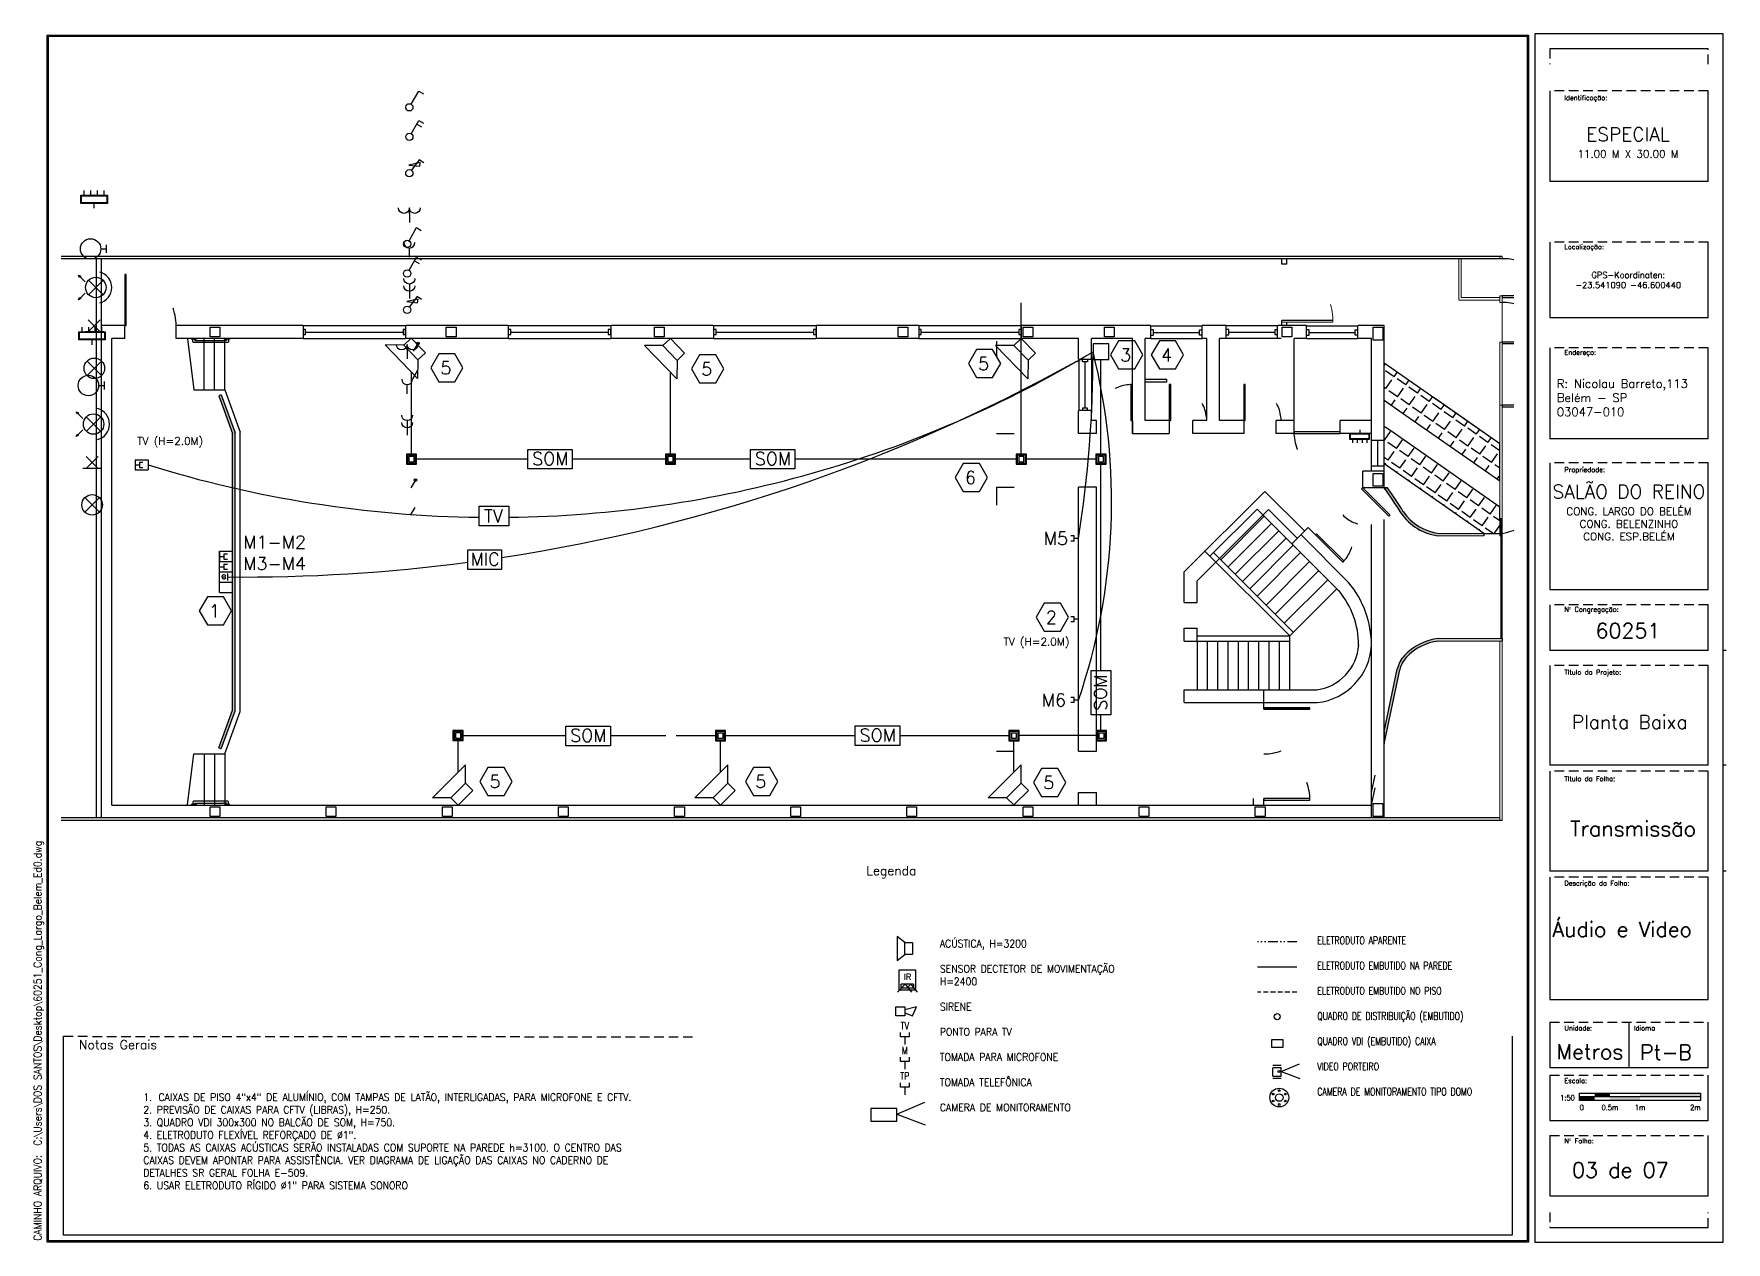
# Paper-space layout 'ELE-AUDIOVIDEO_F03' of a CAD drawing. Header units: millimetres. Extents: x -4 to 555, y 0 to 399.
# The model-space entities are those that its viewports show. They can reach past a viewport. Long polylines and large blocks are cut down to what shows.
import ezdxf
from ezdxf.enums import TextEntityAlignment as Align

# ---------------------------------------------------------------- set-up
doc = ezdxf.new("R2010")
doc.units = ezdxf.units.MM
doc.set_wipeout_variables(frame=1)
for name, pattern in [('DUCT', [1, 0, -1]), ('EXPOSED', [11.90625, 6.35, -1.5875, 0.79375, -0.79375, 0.79375, -1.5875]), ('EXPOSED0', [6.35, 3.175, -0.79375, 0.396875, -0.79375, 0.396875, -0.79375]), ('HIDDEN2', [4.7625, 3.175, -1.5875]), ('INVISIBLE', [1.27, 0, -1.27]), ('LDASHED', [4.7625, 3.175, -1.5875]), ('RDASHED', [2.38125, 1.5875, -0.79375]), ('SDOT', [1.5875, 0, -1.5875])]:
    doc.linetypes.add(name, pattern=pattern)
for name, color, linetype in [('Avd', 223, 'Continuous'), ('Block', 1, 'Continuous'), ('Com', 153, 'Continuous'), ('Door', 130, 'Continuous'), ('Glass', 130, 'Continuous'), ('Lining', 252, 'Continuous'), ('Lite', 83, 'Continuous'), ('Lite-Cqd', 114, 'Continuous'), ('Lite-Swc', 83, 'Continuous'), ('Number', 18, 'Continuous'), ('Panel', 53, 'Continuous'), ('Power', 43, 'Continuous'), ('Site', 63, 'Continuous'), ('Sound', 110, 'Continuous'), ('Stairs', 193, 'Continuous'), ('Symb', 223, 'Continuous'), ('Symb-De', 6, 'Continuous'), ('Symb-Hi', 1, 'Continuous'), ('Symb-Num', 43, 'Continuous'), ('Symb10', 140, 'Continuous'), ('Symb2', 140, 'Continuous'), ('Symb3', 140, 'Continuous'), ('Symb4', 140, 'Continuous'), ('Symb5', 140, 'Continuous'), ('Symb7', 43, 'Continuous'), ('Symb8', 1, 'Continuous'), ('Symb9', 1, 'Continuous'), ('Video', 110, 'Continuous'), ('Wall', 144, 'Continuous'), ('Wall-Base', 143, 'Continuous'), ('Wall-Head', 133, 'Continuous'), ('Wall-Head-Strc', 133, 'Continuous'), ('Wire', 84, 'Continuous'), ('Wire-An', 54, 'Continuous')]:
    doc.layers.add(name, color=color, linetype=linetype)
doc.layers.add('Gate', color=150, linetype='Continuous', lineweight=13)
doc.layers.add('NE', color=8, linetype='Continuous', plot=False)
doc.layers.get('Block').off()
doc.styles.add('COTAS', font='ROMANS', dxfattribs={"width": 0.75})
doc.styles.add('MECS', font='ROMANS.shx', dxfattribs={"width": 0.9, "height": 6250})
doc.styles.get("Standard").update_dxf_attribs({"font": 'ROMANS'})
doc.linetypes.add('DEMOLITION', pattern='A,0,-4.7625,-1e-13,[146,mecsline.shx,S=1.5875,R=-45,X=0,Y=0],-4.7625', length=9.525)

psp = doc.layouts.new('ELE-AUDIOVIDEO_F03')

# ---------------------------------------------------------------- texts
at = {"color": 152, "true_color": 0x2776bb, "style": 'MECS'}
for s, p in [('Identificação:', (501.59, 377.47)), ('Localização:', (501.59, 328.19)), ('Endereço:', (501.59, 293.26)), ('Propriedade:', (501.59, 254.51)), ('Nº Congregação:', (501.59, 208.29)), ('Título do Projeto:', (501.59, 187.52)), ('Título da Folha:', (501.59, 152.27)), ('Descrição da Folha:', (501.59, 117.75)), ('Unidade:', (501.59, 69.81)), ('Idioma', (524.57, 69.81)), ('Escala:', (501.59, 52.46)), ('Nº Folha:', (501.59, 32.52))]:
    psp.add_text(s, height=1.6, dxfattribs=at).set_placement(p)
at = {"color": 1, "style": 'MECS', "width": 0.9}
psp.add_text('CAMINHO ARQUIVO:  C:\\Users\\DOS SANTOS\\Desktop\\60251_Cong_Largo_Belem_Ed0.dwg', height=2.5, rotation=90, dxfattribs=at).set_placement((-4.31, 0.27), align=Align.TOP_LEFT)
at = {"lineweight": -3, "insert": (419.94, 100.86), "char_height": 2.5, "width": 91.4457, "attachment_point": 1, "style": 'COTAS'}
psp.add_mtext('ELETRODUTO APARENTE \\P\\PELETRODUTO EMBUTIDO NA PAREDE\\P\\PELETRODUTO EMBUTIDO NO PISO \\P\\PQUADRO DE DISTRIBUIÇÃO (EMBUTIDO) \\P\\PQUADRO VDI (EMBUTIDO) CAIXA \\P\\PVIDEO PORTEIRO\\P\\PCAMERA DE MONITORAMENTO TIPO DOMO', dxfattribs=at)
at = {"char_height": 2.5, "attachment_point": 1, "style": 'MECS'}
for s, insert, width in [('ACÚSTICA, H=3200 \\P\\PSENSOR DECTETOR DE MOVIMENTAÇÃO\\PH=2400\\P\\PSIRENE \\P\\PPONTO PARA TV \\P\\PTOMADA PARA MICROFONE \\P\\PTOMADA TELEFÔNICA\\P\\PCAMERA DE MONITORAMENTO', (295.17, 99.8), 68.4), ('\\pxi-4,l4,t0,2,4;1.^ICAIXAS DE PISO 4"x4" DE ALUMÍNIO, COM TAMPAS DE LATÃO, INTERLIGADAS, PARA MICROFONE E CFTV. \\P\\pi0,l0,tz;2. PREVISÃO DE CAIXAS PARA CFTV (LIBRAS), H=250.\\P3. QUADRO VDI 300x300 NO BALCÃO DE SOM, H=750.\\P4. ELETRODUTO FLEXÍVEL REFORÇADO DE Ø1".\\P5. TODAS AS CAIXAS ACÚSTICAS SERÃO INSTALADAS COM SUPORTE NA PAREDE h=3100. O CENTRO DAS CAIXAS DEVEM APONTAR PARA ASSISTÊNCIA. VER DIAGRAMA DE LIGAÇÃO DAS CAIXAS NO CADERNO DE DETALHES SR GERAL FOLHA E-509.\\P6. USAR ELETRODUTO RÍGIDO Ø1" PARA SISTEMA SONORO', (31.88, 49.01), 178.4537)]:
    psp.add_mtext(s, dxfattribs=dict(at, insert=insert, width=width))
at = {"insert": (284.49, 88.57), "char_height": 2.025, "attachment_point": 2}
psp.add_mtext_dynamic_manual_height_columns('{\\C175;\\c10835013;IR}', width=3.375, gutter_width=16.88, heights=[0], dxfattribs=at)
at = {"layer": 'Wire', "linetype": 'EXPOSED0', "attachment_point": 1, "style": 'MECS'}
for s, insert, char_height, width in [('\\pxqc;{\\W1;\\C30;\\c2254834;ESPECIAL\\P\\H0.55556x;11.00 M X 30.00 M}', (498.9, 368.45), 4.5, 47.4664), ('\\pxqc;{\\W1;\\C1;GPS-Koordinaten: \\P-23.541090 -46.600440}', (500.41, 320.67), 2, 44.5787), ('{\\W1;\\C30;\\c2254834;R: Nicolau Barreto,113  \\PBelém - SP\\P03047-010}', (499.12, 285.14), 2.8, 53.5235), ('\\pxqc;{\\W1;\\C30;\\c2254834;SALÃO DO REINO \\P\\pt4;\\H0.55556x;CONG. LARGO DO BELÉM\\P\\pt2,3,6;CONG.^IBELENZINHO\\P\\pt3,4;CONG. ESP.BELÉM}', (496.87, 250.27), 4.5, 52.1386), ('{\\W1;\\C30;\\c2254834;60251}', (511.91, 204.52), 5, 17.223), ('\\pxqc;{\\W1;\\C30;\\c2254834;Planta Baixa }', (500.31, 174.07), 4.5, 45.7519), ('\\pxqc;{\\W1;\\C30;\\c2254834;Transmissão}', (501.33, 139.04), 5, 45.9928), ('{\\H0.6x;\\W1;\\C30;\\c2254834;Legenda\\H1.66667x;   }', (270.84, 124.21), 5, 47.915), ('\\pxqc;{\\W1;\\C30;\\c2254834;Áudio e Video}', (496.75, 105.76), 5, 47.915), ('{\\H0.6x;\\W1;\\C30;\\c2254834;Notas Gerais\\H1.66667x;   }', (10.58, 66.64), 5, 47.915), ('{\\W1;\\C30;\\c2254834;Metros}', (499.03, 65.3), 5, 17.223), ('{\\W1;\\C30;\\c2254834;Pt-B}', (526.62, 65.11), 5, 17.223), ('{\\W1;\\C30;\\c2254834;03 de 07}', (504.14, 26.15), 5, 40.6536)]:
    psp.add_mtext(s, dxfattribs=dict(at, insert=insert, char_height=char_height, width=width))

msp = doc.modelspace()

# ---------------------------------------------------------------- texts
at = {"layer": 'Symb7', "char_height": 250, "attachment_point": 2}
for s, insert in [('5', (79886, -41516)), ('3', (82656, -41347)), ('5', (69407, -41597)), ('5', (74491, -41620)), ('6', (79631, -43736)), ('1', (64897, -46339)), ('2', (81207, -46461)), ('5', (70365, -49663)), ('5', (75544, -49663)), ('5', (81157, -49683))]:
    msp.add_mtext_dynamic_manual_height_columns(s, width=250, gutter_width=1250, heights=[0], dxfattribs=dict(at, insert=insert))
at = {"layer": 'Symb8', "insert": (70332, -44486), "char_height": 250, "attachment_point": 2}
msp.add_mtext_dynamic_manual_height_columns('TV', width=250, gutter_width=1250, heights=[0], dxfattribs=at)
at = {"layer": 'Symb9', "attachment_point": 2}
for s, width, insert, char_height in [('{\\C152;\\c12285479;TV (H=2.0M)}', 2991.55, (64033, -43073), 150), ('SOM', 250, (71442, -43367), 250), ('SOM', 250, (75782, -43367), 250), ('{\\C152;\\c12285479;M1-M2\\PM3-M4}', 250, (66069, -44995), 250), ('{\\C152;\\c12285479;M5}', 250, (81296, -44922), 250), ('MIC', 250, (70170, -45327), 250), ('{\\C152;\\c12285479;TV (H=2.0M)}', 2991.55, (80917, -46987), 150), ('{\\C152;\\c12285479;M6}', 250, (81257, -48075), 250), ('SOM', 250, (72183, -48764), 250), ('SOM', 250, (77824, -48760), 250)]:
    msp.add_mtext_dynamic_manual_height_columns(s, width=width, gutter_width=1250, heights=[0], dxfattribs=dict(at, insert=insert, char_height=char_height))
at = {"layer": 'Symb9', "insert": (82040, -48053), "char_height": 250, "attachment_point": 2, "rotation": 90}
msp.add_mtext_dynamic_manual_height_columns('SOM', width=250, gutter_width=1250, heights=[0], dxfattribs=at)

# ---------------------------------------------------------------- blocks, each defined once
blk = doc.blocks.new('E.IntLight-Wall Light')
at = {"color": 0, "linetype": 'ByBlock', "lineweight": -2}
for p, q in [((-0.044, 0), (0.044, 0)), ((0, 0.062), (0, 0))]:
    blk.add_line(p, q, dxfattribs=at)
blk.add_circle((0, 0.174), 0.111, dxfattribs=at)
blk = doc.blocks.new('E.IntLight-Flood Light')
at = {"color": 0, "linetype": 'ByBlock', "lineweight": -2}
for p, q in [((-0.079, -0.079), (0.079, 0.079)), ((-0.079, 0.079), (0.079, -0.079))]:
    blk.add_line(p, q, dxfattribs=at)
for points in [[(0.188, 0.134), (0.175, 0.109), (0.163, 0.121), (0.188, 0.134), (0.116, 0.062)], [(0.188, -0.134), (0.163, -0.121), (0.175, -0.109), (0.188, -0.134), (0.116, -0.062)]]:
    blk.add_lwpolyline(points, dxfattribs=at)
blk.add_circle((0, 0), 0.111, dxfattribs=at)
blk.add_arc((0, 0), 0.173, 104.4359, 255.5641, dxfattribs=at)
blk = doc.blocks.new('E.IntLight-General Light')
at = {"color": 0, "linetype": 'ByBlock', "lineweight": -2}
for p, q in [((-0.07874, 0.07874), (0.07874, -0.07874)), ((-0.07874, -0.07874), (0.07874, 0.07874))]:
    blk.add_line(p, q, dxfattribs=at)
blk.add_circle((0, 0), 0.11136, dxfattribs=at)
blk = doc.blocks.new('*U61')
at = {"color": 0, "linetype": 'ByBlock', "lineweight": -2}
for p, q in [((0.02, 0.109), (0.102, 0.252)), ((0.102, 0.252), (0.153, 0.222))]:
    blk.add_line(p, q, dxfattribs=at)
blk.add_circle((0, 0.075), 0.0394, dxfattribs=at)
at = {"layer": 'Symb4', "color": 0, "linetype": 'ByBlock', "lineweight": -2, "style": 'MECS', "width": 0.9}
blk.add_attdef('SC', (-0.022, 0.282), '', height=0.0984, dxfattribs=at)
blk = doc.blocks.new('*U84')
at = {"color": 0, "linetype": 'ByBlock', "lineweight": -2}
blk.add_line((0, 0), (0, 0.098), dxfattribs=at)
blk.add_arc((0, 0.157), 0.0591, 180, 0, dxfattribs=at)
at = {"layer": 'Lining', "color": 0, "style": 'MECS', "width": 0.8, "flags": 1}
blk.add_attdef('PW', text='', height=0.0787, dxfattribs=at).set_placement((0.109, -0.009), align=Align.MIDDLE)
at = {"layer": 'Symb-Hi', "color": 0, "style": 'MECS', "width": 0.9, "flags": 1}
blk.add_attdef('DB', text='', height=0.0787, dxfattribs=at).set_placement((0.216, 0.098), align=Align.MIDDLE)
at = {"layer": 'Symb-Num', "color": 0, "style": 'MECS', "width": 0.9}
blk.add_attdef('CN', text='', height=0.0984, dxfattribs=at).set_placement((0, 0.269), align=Align.MIDDLE)
at = {"layer": 'Symb10', "color": 0, "style": 'MECS', "width": 0.8, "flags": 1}
blk.add_attdef('DS', text='', height=0.0787, dxfattribs=at).set_placement((0.001, -0.116), align=Align.MIDDLE)
at = {"layer": 'Symb2', "color": 0, "style": 'MECS', "width": 0.8, "flags": 1}
blk.add_attdef('TP', text='', height=0.0787, dxfattribs=at).set_placement((-0.106, -0.224), align=Align.MIDDLE)
at = {"layer": 'Symb3', "color": 0, "style": 'MECS', "width": 0.8, "flags": 8}
blk.add_attdef('SI', text='', height=0.0787, dxfattribs=at).set_placement((0.216, 0.206), align=Align.MIDDLE)
at = {"layer": 'Symb5', "color": 0, "style": 'MECS', "width": 0.8, "flags": 1}
blk.add_attdef('SCN', text='', height=0.0787, dxfattribs=at).set_placement((-0.213, -0.332), align=Align.MIDDLE)
at = {"layer": 'Symb9', "color": 0, "style": 'MECS', "width": 0.8, "flags": 9}
blk.add_attdef('DN', text='', height=0.0787, dxfattribs=at).set_placement((-0.321, -0.44), align=Align.MIDDLE)
blk = doc.blocks.new('*U87')
at = {"color": 0, "linetype": 'ByBlock', "lineweight": -2}
for q in [(0, 0.157), (0, 0)]:
    blk.add_line((0, 0.098), q, dxfattribs=at)
blk.add_lwpolyline([(-0.118, 0.157, 1), (0, 0.157, 1), (0.118, 0.157)], format="xyb", dxfattribs=at)
at = {"layer": 'Lining', "color": 0, "style": 'MECS', "width": 0.8, "flags": 1}
blk.add_attdef('PW', text='', height=0.0787, dxfattribs=at).set_placement((0.176, -0.009), align=Align.MIDDLE)
at = {"layer": 'Symb-Hi', "color": 0, "style": 'MECS', "width": 0.9, "flags": 1}
blk.add_attdef('DB', text='', height=0.0787, dxfattribs=at).set_placement((0.284, 0.098), align=Align.MIDDLE)
at = {"layer": 'Symb-Num', "color": 0, "style": 'MECS', "width": 0.9}
blk.add_attdef('CN', text='', height=0.0984, dxfattribs=at).set_placement((0, 0.304), align=Align.MIDDLE)
at = {"layer": 'Symb10', "color": 0, "style": 'MECS', "width": 0.8, "flags": 1}
blk.add_attdef('DS', text='', height=0.0787, dxfattribs=at).set_placement((0.069, -0.116), align=Align.MIDDLE)
at = {"layer": 'Symb2', "color": 0, "style": 'MECS', "width": 0.8, "flags": 1}
blk.add_attdef('TP', text='', height=0.0787, dxfattribs=at).set_placement((-0.038, -0.224), align=Align.MIDDLE)
at = {"layer": 'Symb3', "color": 0, "style": 'MECS', "width": 0.8, "flags": 8}
blk.add_attdef('SI', text='', height=0.0787, dxfattribs=at).set_placement((0.284, 0.206), align=Align.MIDDLE)
at = {"layer": 'Symb5', "color": 0, "style": 'MECS', "width": 0.8, "flags": 1}
blk.add_attdef('SCN', text='', height=0.0787, dxfattribs=at).set_placement((-0.146, -0.332), align=Align.MIDDLE)
at = {"layer": 'Symb9', "color": 0, "style": 'MECS', "width": 0.8, "flags": 9}
blk.add_attdef('DN', text='', height=0.0787, dxfattribs=at).set_placement((-0.253, -0.44), align=Align.MIDDLE)
blk = doc.blocks.new('E.IntPan-Distrib Board (flush)')
at = {"color": 0, "linetype": 'ByBlock', "lineweight": -2}
blk.add_point((0, 0), dxfattribs=at)
at = {"layer": 'Symb-De', "style": 'MECS', "width": 0.8}
blk.add_attdef('DBN', text='', height=0.118, dxfattribs=at).set_placement((0, 0.205), align=Align.MIDDLE)
at = {"layer": 'Symb-Hi', "color": 0, "style": 'MECS', "width": 0.9, "flags": 1}
blk.add_attdef('DB', text='', height=0.0787, dxfattribs=at).set_placement((0.413, 0.081), align=Align.MIDDLE)
at = {"layer": 'Symb3', "color": 0, "style": 'MECS', "width": 0.8, "flags": 8}
blk.add_attdef('SI', text='', height=0.0787, dxfattribs=at).set_placement((0.413, -0.02), align=Align.MIDDLE)
at = {"layer": 'Symb9', "color": 0, "style": 'MECS', "width": 0.8, "flags": 9}
blk.add_attdef('DN', text='', height=0.0787, dxfattribs=at).set_placement((0.413, -0.126), align=Align.MIDDLE)
at = {"color": 18, "linetype": 'ByBlock'}
blk.add_wipeout([(-0.119, -0.072), (0.119, -0.072), (0.119, -0.006), (-0.119, -0.006)], dxfattribs=at)
at = {"linetype": 'ByBlock', "lineweight": -2}
h = blk.add_hatch(color=0, dxfattribs=at)
h.paths.add_polyline_path([(-0.125, 0), (-0.125, -0.078), (0.125, -0.078), (0.125, 0)])
h.paths.add_polyline_path([(0.119, -0.006), (0.119, -0.072), (-0.119, -0.072), (-0.119, -0.006)], flags=16)
at = {"color": 0, "linetype": 'ByBlock', "lineweight": -2}
for p, q in [((-0.094, 0), (-0.094, 0.044)), ((-0.031, 0), (-0.031, 0.044)), ((0.031, 0), (0.031, 0.044)), ((0.094, 0), (0.094, 0.044)), ((0, -0.123), (0, -0.078))]:
    blk.add_line(p, q, dxfattribs=at)
for points in [[(-0.125, -0.078), (0.125, -0.078), (0.125, 0), (-0.125, 0)], [(-0.119, -0.072), (0.119, -0.072), (0.119, -0.006), (-0.119, -0.006)]]:
    blk.add_lwpolyline(points, close=True, dxfattribs=at)
blk = doc.blocks.new('*U89')
at = {"color": 0, "linetype": 'ByBlock', "lineweight": -2}
blk.add_line((0, 0.157), (0, 0), dxfattribs=at)
for centre in [(0, 0.217), (0, 0.138)]:
    blk.add_arc(centre, 0.0591, 180, 0, dxfattribs=at)
at = {"layer": 'Lining', "color": 0, "style": 'MECS', "width": 0.8, "flags": 1}
blk.add_attdef('PW', text='', height=0.0787, dxfattribs=at).set_placement((0.109, -0.009), align=Align.MIDDLE)
at = {"layer": 'Symb-Hi', "color": 0, "style": 'MECS', "width": 0.9, "flags": 1}
blk.add_attdef('DB', text='', height=0.0787, dxfattribs=at).set_placement((0.216, 0.098), align=Align.MIDDLE)
at = {"layer": 'Symb-Num', "color": 0, "style": 'MECS', "width": 0.9}
blk.add_attdef('CN', text='', height=0.0984, dxfattribs=at).set_placement((0, 0.333), align=Align.MIDDLE)
at = {"layer": 'Symb10', "color": 0, "style": 'MECS', "width": 0.8, "flags": 1}
blk.add_attdef('DS', text='', height=0.0787, dxfattribs=at).set_placement((0.001, -0.116), align=Align.MIDDLE)
at = {"layer": 'Symb2', "color": 0, "style": 'MECS', "width": 0.8, "flags": 1}
blk.add_attdef('TP', text='', height=0.0787, dxfattribs=at).set_placement((-0.106, -0.224), align=Align.MIDDLE)
at = {"layer": 'Symb3', "color": 0, "style": 'MECS', "width": 0.8, "flags": 8}
blk.add_attdef('SI', text='', height=0.0787, dxfattribs=at).set_placement((0.216, 0.206), align=Align.MIDDLE)
at = {"layer": 'Symb5', "color": 0, "style": 'MECS', "width": 0.8, "flags": 1}
blk.add_attdef('SCN', text='', height=0.0787, dxfattribs=at).set_placement((-0.213, -0.332), align=Align.MIDDLE)
at = {"layer": 'Symb9', "color": 0, "style": 'MECS', "width": 0.8, "flags": 9}
blk.add_attdef('DN', text='', height=0.0787, dxfattribs=at).set_placement((-0.321, -0.44), align=Align.MIDDLE)
blk = doc.blocks.new('E.IntLight-Lighting Outlet on Wall')
at = {"color": 0, "linetype": 'ByBlock', "lineweight": -2}
for p, q in [((-0.099, 0), (0.099, 0)), ((-0.065, 0.131), (0.065, 0)), ((0.065, 0.131), (-0.065, 0))]:
    blk.add_line(p, q, dxfattribs=at)
blk = doc.blocks.new('*U91')
at = {"color": 0, "linetype": 'ByBlock', "lineweight": -2}
for p, q in [((0.02, 0.109), (0.102, 0.252)), ((0.08, 0.212), (0.131, 0.183)), ((0.102, 0.252), (0.153, 0.222))]:
    blk.add_line(p, q, dxfattribs=at)
blk.add_circle((0, 0.075), 0.0394, dxfattribs=at)
at = {"layer": 'Symb4', "color": 0, "linetype": 'ByBlock', "lineweight": -2, "style": 'MECS', "width": 0.9}
blk.add_attdef('SC', (-0.022, 0.282), '', height=0.0984, dxfattribs=at)
blk = doc.blocks.new('E.IntSwit-Dimmer')
at = {"color": 0, "linetype": 'ByBlock', "lineweight": -2}
for p, q in [((0.091, 0.232), (0.02, 0.109)), ((0.142, 0.203), (0.091, 0.232))]:
    blk.add_line(p, q, dxfattribs=at)
blk.add_lwpolyline([(0.104, 0.163), (0.104, 0.203), (-0.014, 0.163)], close=True, dxfattribs=at)
blk.add_circle((0, 0.075), 0.0394, dxfattribs=at)
at = {"layer": 'Symb4', "color": 0, "linetype": 'ByBlock', "lineweight": -2, "style": 'MECS', "width": 0.9}
blk.add_attdef('SC', text='', height=0.0984, dxfattribs=at).set_placement((0.06, 0.329), align=Align.MIDDLE)
blk = doc.blocks.new('E.IntWir-Neutral')
at = {"color": 0, "linetype": 'ByBlock', "lineweight": -2}
blk.add_line((0.021, 0.036), (-0.03, -0.051), dxfattribs=at)
for radius in [0.0177, 0.00684]:
    blk.add_circle((0.03, 0.051), radius, dxfattribs=at)
blk = doc.blocks.new('E.IntWir-Phase')
at = {"color": 0, "linetype": 'ByBlock', "lineweight": -2}
blk.add_line((-0.03, -0.051), (0.03, 0.051), dxfattribs=at)
at = {"color": 0, "style": 'MECS', "width": 0.9}
blk.add_attdef('NN', text='', height=0.0787, dxfattribs=at).set_placement((0.03, 0.051), align=Align.BOTTOM_CENTER)
blk = doc.blocks.new('G.RefSym-Graphic-Scale')
at = {"linetype": 'ByBlock', "lineweight": -2}
for points in [[(-40, -4.16), (-40, -2.97), (-35, -2.97), (-35, -4.16)], [(-35, -2.97), (-35, -1.78), (-30, -1.78), (-30, -2.97)], [(-30, -4.16), (-30, -2.97), (-20, -2.97), (-20, -4.16)], [(-20, -2.97), (-20, -1.78), (0, -1.78), (0, -2.97)]]:
    blk.add_hatch(color=0, dxfattribs=at).paths.add_polyline_path(points)
at = {"color": 0, "linetype": 'ByBlock', "lineweight": -2}
blk.add_line((0, -2.97), (-40, -2.97), dxfattribs=at)
blk.add_lwpolyline([(-40, -4.16), (-40, -1.78), (0, -1.78), (0, -4.16)], close=True, dxfattribs=at)
at = {"color": 0, "linetype": 'ByBlock', "lineweight": -2, "style": 'MECS', "width": 0.9}
for tag, p in [('GRPSCALE', (-41.59, -4.17)), ('GRPDIS40', (0, -7.4))]:
    blk.add_attdef(tag, text='', height=1.8, dxfattribs=at).set_placement(p, align=Align.RIGHT)
blk.add_attdef('GRPDIS0', (-40, -7.4), '', height=1.8, dxfattribs=at)
for tag, p in [('GRPDIS10', (-30, -7.4)), ('GRPDIS20', (-20, -7.4))]:
    blk.add_attdef(tag, text='', height=1.8, dxfattribs=at).set_placement(p, align=Align.CENTER)
blk = doc.blocks.new('E.IntSign-Horn')
at = {"color": 18}
blk.add_wipeout([(-0.059, 0), (-0.059, 0.118), (-0.02, 0.118), (-0.059, 0.27), (0.059, 0.22), (0.02, 0.118), (0.059, 0.118), (0.059, 0)], dxfattribs=at)
at = {"color": 0, "linetype": 'ByBlock', "lineweight": -2}
blk.add_lwpolyline([(0.02, 0.118), (0.059, 0.22), (-0.059, 0.27), (-0.02, 0.118)], dxfattribs=at)
blk.add_lwpolyline([(0.059, 0), (-0.059, 0), (-0.059, 0.118), (0.059, 0.118)], close=True, dxfattribs=at)
blk = doc.blocks.new('E.IntSnd-Loudspeaker')
at = {"color": 18}
blk.add_wipeout([(-0.098, -0.079), (-0.098, 0.079), (0, 0.079), (0.098, 0.157), (0.098, -0.157), (0, -0.079)], dxfattribs=at)
at = {"color": 0, "linetype": 'ByBlock', "lineweight": -2}
blk.add_lwpolyline([(0, 0.079), (-0.098, 0.079), (-0.098, -0.079), (0, -0.079), (0, 0.079), (0.098, 0.157), (0.098, -0.157), (0, -0.079)], dxfattribs=at)
at = {"color": 0, "linetype": 'ByBlock', "lineweight": -2, "style": 'MECS', "width": 0.9}
blk.add_attdef('ID', text='', height=0.0984, dxfattribs=at).set_placement((0.158, 0.046), align=Align.TOP_LEFT)
blk = doc.blocks.new('E.IntWir-Conduit')
at = {"color": 0, "linetype": 'ByBlock', "lineweight": -2}
blk.add_circle((0, 0.098425), 0.03937, dxfattribs=at)
blk = doc.blocks.new('*U102')
blk.add_lwpolyline([(-0.076, -0.047), (0.076, -0.047), (0.076, 0.047), (-0.076, 0.047)], close=True)
blk = doc.blocks.new('E.IntMATV-TV Outlet')
at = {"color": 0, "linetype": 'ByBlock', "lineweight": -2}
blk.add_line((0, 0.098), (0, 0), dxfattribs=at)
blk.add_lwpolyline([(0.057, 0.155), (0.057, 0.098), (-0.057, 0.098), (-0.057, 0.155)], dxfattribs=at)
at = {"color": 0, "linetype": 'ByBlock', "lineweight": -2, "style": 'MECS', "width": 0.8, "flags": 8}
blk.add_attdef('COF', text='', height=0.0938, dxfattribs=at).set_placement((0, 0.244), align=Align.MIDDLE)
blk = doc.blocks.new('E.IntSnd-Microphone Outlet')
at = {"color": 0, "linetype": 'ByBlock', "lineweight": -2}
blk.add_line((0, 0.098), (0, 0), dxfattribs=at)
blk.add_lwpolyline([(0.057, 0.155), (0.057, 0.098), (-0.057, 0.098), (-0.057, 0.155)], dxfattribs=at)
at = {"color": 0, "linetype": 'ByBlock', "lineweight": -2, "style": 'MECS', "width": 0.8, "flags": 8}
blk.add_attdef('COF', text='', height=0.0984, dxfattribs=at).set_placement((0, 0.244), align=Align.MIDDLE)
blk = doc.blocks.new('*U278')
blk.add_circle((0, 0), 0.29)
blk = doc.blocks.new('*U279')
at = {"color": 0, "linetype": 'ByBlock', "lineweight": -2, "transparency": 16777216}
for p, rotation in [((3355.88, -933.8), 240), ((3357.87, -932.65), 180), ((3359.86, -933.8), 120), ((3355.88, -936.1), 299.9999999999999), ((3359.86, -936.1), 59.99999999999997)]:
    blk.add_blockref('*U278', p, dxfattribs=dict(at, rotation=rotation))
blk.add_blockref('*U278', (3357.87, -937.25), dxfattribs=at)
blk = doc.blocks.new('G.SymPart-Wipeout')
at = {"color": 19, "linetype": 'Continuous'}
blk.add_wipeout([(0, 0), (1, 0), (1, 1), (0, 1)], dxfattribs=at)
blk = doc.blocks.new('*U51')
at = {"color": 0, "linetype": 'ByBlock', "lineweight": -2, "xscale": 2000, "yscale": 350.0000000018622}
blk.add_blockref('G.SymPart-Wipeout', (-1000, -175), dxfattribs=at)
at = {"color": 0, "linetype": 'ByBlock', "lineweight": -2, "flags": 128}
for points in [[(-1000, -50), (-1000, 50), (-950, 50), (-950, -50)], [(950, -50), (950, 50), (1000, 50), (1000, -50)]]:
    blk.add_lwpolyline(points, close=True, dxfattribs=at)
blk.add_lwpolyline([(-950, 0), (950, 0)], dxfattribs=at)
at = {"layer": 'Glass', "flags": 128}
for points in [[(-1000, 125), (-1000, 125), (1000, 125), (1000, 125)], [(-1000, -125), (-1000, -125), (1000, -125), (1000, -125)]]:
    blk.add_lwpolyline(points, dxfattribs=at)
at = {"layer": 'Wall'}
for p, q in [((-1000, -125), (-1000, 125)), ((1000, -125), (1000, 125))]:
    blk.add_line(p, q, dxfattribs=at)
at = {"layer": 'Wall-Head-Strc'}
for p, q in [((-1000, 125), (1000, 125)), ((-1000, -125), (1000, -125))]:
    blk.add_line(p, q, dxfattribs=at)
blk = doc.blocks.new('*U210')
at = {"xscale": -1, "rotation": 180}
blk.add_blockref('*U51', (0, 0), dxfattribs=at)
blk = doc.blocks.new('*U211')
at = {"color": 0, "linetype": 'ByBlock', "lineweight": -2, "transparency": 16777216}
for p in [(0, 0), (4000, 0), (8000, 0), (12000, 0)]:
    blk.add_blockref('*U210', p, dxfattribs=at)
blk = doc.blocks.new('*U18')
at = {"color": 18}
blk.add_wipeout([(-500, -160), (500, -160), (500, 160), (-500, 160)], dxfattribs=at).dxf.layer = 'Number'
at = {"color": 0, "linetype": 'ByBlock', "lineweight": -2}
blk.add_line((450, 0), (-450, 0), dxfattribs=at)
for points in [[(-500, -50), (-450, -50), (-450, 50), (-500, 50)], [(500, -50), (450, -50), (450, 50), (500, 50)]]:
    blk.add_lwpolyline(points, dxfattribs=at)
at = {"layer": 'Glass'}
for points in [[(-500, 125), (-500, 125), (500, 125), (500, 125)], [(-500, -125), (-500, -125), (500, -125), (500, -125)]]:
    blk.add_lwpolyline(points, dxfattribs=at)
at = {"layer": 'Wall-Base'}
for p, q in [((-500, -125), (-500, 125)), ((500, -125), (500, 125))]:
    blk.add_line(p, q, dxfattribs=at)
at = {"layer": 'Wall-Head'}
for p, q in [((-500, 125), (500, 125)), ((-500, -125), (500, -125))]:
    blk.add_line(p, q, dxfattribs=at)

# ---------------------------------------------------------------- hatches: boundary and pattern name
at = {"true_color": 0xfeeab9}
h = msp.add_hatch(dxfattribs=at)
h.set_pattern_fill('ANGLE', color=254, scale=40, angle=55)
h.set_pattern_definition([(55, (40167.78, 44.5), (-228.8711, 160.2573), [203.2, -76.2]), (145, (40167.78, 44.5), (-160.2573, -228.8711), [203.2, -76.2])])
h.paths.add_polyline_path([(87822, -42945), (87697, -42857), (87697, -43589), (89637, -44947), (89947, -44949), (89947, -44431)])
h.paths.add_polyline_path([(89947, -43927), (89947, -43194), (87697, -41621), (87697, -42353), (88066, -42611)])
h = msp.add_hatch(color=254, dxfattribs=at)
h.dxf.hatch_style = 1
h.paths.add_polyline_path([(87758, -44059), (87697, -44059, -0.012669), (88024, -44553, 0.218045), (88761, -44999), (89637, -44999), (89637, -44949), (88764, -44949, -0.217133), (88066, -44526, 0.011905)])
h.paths.add_polyline_path([(88754, -47049), (89997, -47049), (89997, -46999), (88750, -46999, 0.176321), (88088, -47334, 0.137648), (87951, -47597), (87697, -48812), (87697, -49056), (88000, -47608, -0.137648), (88125, -47368, -0.175587)])
at = {"layer": 'Wall-Head', "true_color": 0x727430}
h = msp.add_hatch(color=67, dxfattribs=at)
h.dxf.hatch_style = 1
h.paths.add_polyline_path([(65247, -48398), (64980, -49130), (65027, -49149), (65297, -48407), (65297, -42991), (65027, -42249), (64980, -42268), (65247, -43000)])

# ---------------------------------------------------------------- linework, layer by layer
for p, q in [((87697, -42353), (87697, -41621)), ((87697, -43589), (87697, -42857)), ((89947, -43927), (89947, -43194)), ((87697, -44059), (87758, -44059)), ((89953, -44949), (89947, -44431)), ((89637, -44949), (89953, -44949)), ((64997, -45699), (65247, -45699)), ((64997, -45699), (65247, -45699)), ((64997, -45899), (65247, -45899)), ((64997, -46099), (65247, -46099)), ((89997, -46999), (89997, -47049)), ((87697, -48812), (87697, -48812)), ((87697, -48812), (87697, -49056))]:
    msp.add_line(p, q)
at = {"color": 0, "linetype": 'ByBlock', "lineweight": -2}
msp.add_point((87217, -43118), dxfattribs=at)
at = {"layer": 'Avd'}
for p, q in [((68862, -41568), (68856, -41928)), ((73917, -41577), (73911, -41937)), ((80757, -41575), (80752, -41935)), ((69145, -50106), (69787, -49463)), ((69787, -49823), (69787, -49463)), ((74257, -50105), (74900, -49462)), ((74900, -49822), (74900, -49462)), ((79975, -50103), (80618, -49461)), ((80618, -49821), (80618, -49461)), ((69505, -50106), (69145, -50106)), ((74617, -50105), (74257, -50105)), ((80335, -50103), (79975, -50103))]:
    msp.add_line(p, q, dxfattribs=at)
for points in [[(69646, -50247), (69929, -49965), (69787, -49823), (69505, -50106)], [(74759, -50247), (75042, -49964), (74900, -49822), (74617, -50105)], [(80476, -50245), (80759, -49962), (80618, -49821), (80335, -50103)]]:
    msp.add_lwpolyline(points, close=True, dxfattribs=at)
at = {"layer": 'Com', "linetype": 'SDOT'}
for p, q in [((80137, -41149), (80137, -42999)), ((80137, -42999), (81737, -42999)), ((80137, -44049), (81737, -44049)), ((80137, -44049), (80137, -49199)), ((80137, -49199), (81737, -49199))]:
    msp.add_line(p, q, dxfattribs=at)
at = {"layer": 'Door'}
for p, q in [((82787, -42749), (82787, -42999)), ((83507, -42749), (83507, -42999)), ((84957, -42749), (84957, -42999)), ((87276, -44059), (87255, -44080)), ((87785, -44611), (87255, -44080)), ((87806, -44589), (87276, -44059)), ((87806, -44589), (87785, -44611)), ((86378, -44957), (86357, -44978)), ((86887, -45509), (86357, -44978)), ((86908, -45487), (86378, -44957)), ((89972, -46999), (89972, -44999)), ((89997, -46999), (89997, -44999)), ((86908, -45487), (86887, -45509)), ((85347, -48379), (85347, -48249)), ((85347, -48349), (86247, -48349)), ((85147, -50249), (85147, -50119)), ((85347, -50249), (85347, -50119)), ((85347, -50249), (85347, -50119))]:
    msp.add_line(p, q, dxfattribs=at)
at = {"layer": 'Door', "linetype": 'DUCT'}
msp.add_line((89972, -44999), (89972, -42999), dxfattribs=at)
at = {"layer": 'Door', "linetype": 'DEMOLITION'}
msp.add_line((85347, -49249), (85447, -49249), dxfattribs=at)
at = {"layer": 'Door'}
for points in [[(89997, -40349), (90797, -40349), (90797, -40319), (89997, -40319)], [(89997, -41249), (90797, -41249), (90797, -41219), (89997, -41219)], [(82787, -42049), (82757, -42049), (82757, -42749), (82787, -42749)], [(83537, -42049), (83507, -42049), (83507, -42749), (83537, -42749)], [(84987, -42049), (84957, -42049), (84957, -42749), (84987, -42749)], [(85347, -48379), (86247, -48379), (86247, -48349), (85347, -48349)], [(85347, -50149), (86247, -50149), (86247, -50119), (85347, -50119)]]:
    msp.add_lwpolyline(points, close=True, dxfattribs=at)
msp.add_lwpolyline([(86837, -42969), (85937, -42969), (85937, -42999), (86837, -42999)], dxfattribs=at)
at = {"layer": 'Door', "linetype": 'DUCT'}
for centre, radius, start, end in [((90059, -40334), 738, 358.8348, 94.8604), ((90022, -41223), 775, 358.107, 91.893), ((83522, -42764), 715, 1.2018, 91.2018), ((84972, -42764), 715, 1.2018, 91.2018), ((86755, -42984), 819, 178.9506, 275.6835), ((85362, -48364), 885, 269.029, 0.971), ((85362, -50134), 885, 359.029, 90.971)]:
    msp.add_arc(centre, radius, start, end, dxfattribs=at)
at = {"layer": 'Door', "linetype": 'INVISIBLE'}
for centre, start, end in [((86449, -45049), 313.6468, 46.3532), ((87347, -44151), 223.6468, 316.3532)]:
    msp.add_arc(centre, 635, start, end, dxfattribs=at)
at = {"layer": 'Gate'}
for p, q in [((89947, -39599), (89947, -39549)), ((89997, -39599), (89997, -39549)), ((89147, -40399), (89147, -39599)), ((89197, -40349), (89197, -39599)), ((89947, -40399), (89147, -40399)), ((89947, -40349), (89197, -40349)), ((89947, -40449), (89947, -40319)), ((89997, -40319), (89947, -40319)), ((89997, -40449), (89947, -40449)), ((89997, -44999), (89997, -40449)), ((89947, -44999), (89947, -41219)), ((89997, -41219), (89947, -41219)), ((89997, -42449), (89947, -42449)), ((89997, -44949), (89947, -44949)), ((89997, -44949), (89947, -44949)), ((89997, -44999), (89947, -44999)), ((89997, -50549), (89997, -46249)), ((89997, -46999), (89947, -46999)), ((89947, -50549), (89947, -47049)), ((89997, -47049), (89947, -47049))]:
    msp.add_line(p, q, dxfattribs=at)
at = {"layer": 'Gate', "color": 254, "true_color": 0xfeeab9}
for p, q in [((89637, -44999), (88761, -44999)), ((89637, -44949), (88764, -44949)), ((89997, -46999), (88750, -46999)), ((89997, -47049), (88754, -47049))]:
    msp.add_line(p, q, dxfattribs=at)
at = {"layer": 'Gate'}
msp.add_lwpolyline([(89997, -40449), (89997, -40319)], dxfattribs=at)
at = {"layer": 'Glass', "linetype": 'DUCT'}
msp.add_arc((89453, -42464), 2544, 282.3425, 0.3379, dxfattribs=at)
at = {"layer": 'Lite-Cqd'}
for points in [[(68636, -43603), (68836, -43603), (68836, -43403), (68636, -43403)], [(68656, -43583), (68816, -43583), (68816, -43423), (68656, -43423)], [(68686, -43553), (68786, -43553), (68786, -43453), (68686, -43453)], [(73684, -43603), (73884, -43603), (73884, -43403), (73684, -43403)], [(73704, -43583), (73864, -43583), (73864, -43423), (73704, -43423)], [(73734, -43553), (73834, -43553), (73834, -43453), (73734, -43453)], [(80524, -43603), (80724, -43603), (80724, -43403), (80524, -43403)], [(80544, -43583), (80704, -43583), (80704, -43423), (80544, -43423)], [(80574, -43553), (80674, -43553), (80674, -43453), (80574, -43453)], [(82077, -43603), (82277, -43603), (82277, -43403), (82077, -43403)], [(82097, -43583), (82257, -43583), (82257, -43423), (82097, -43423)], [(82127, -43553), (82227, -43553), (82227, -43453), (82127, -43453)], [(69545, -48991), (69745, -48991), (69745, -48791), (69545, -48791)], [(69565, -48971), (69725, -48971), (69725, -48811), (69565, -48811)], [(74659, -48994), (74859, -48994), (74859, -48794), (74659, -48794)], [(74679, -48974), (74839, -48974), (74839, -48814), (74679, -48814)], [(80378, -48992), (80578, -48992), (80578, -48792), (80378, -48792)], [(80398, -48972), (80558, -48972), (80558, -48812), (80398, -48812)], [(82085, -48994), (82285, -48994), (82285, -48794), (82085, -48794)], [(82105, -48974), (82265, -48974), (82265, -48814), (82105, -48814)], [(69595, -48941), (69695, -48941), (69695, -48841), (69595, -48841)], [(74709, -48944), (74809, -48944), (74809, -48844), (74709, -48844)], [(80428, -48942), (80528, -48942), (80528, -48842), (80428, -48842)], [(82135, -48944), (82235, -48944), (82235, -48844), (82135, -48844)]]:
    msp.add_lwpolyline(points, close=True, dxfattribs=at)
at = {"layer": 'NE'}
for p, q in [((62597, -50499), (62597, -39599)), ((62697, -50499), (62697, -39599))]:
    msp.add_line(p, q, dxfattribs=at)
at = {"layer": 'Number'}
for points in [[(71004, -43312), (71871, -43312), (71871, -43694), (71004, -43694)], [(75344, -43312), (76211, -43312), (76211, -43694), (75344, -43694)], [(70058, -44416), (70636, -44416), (70636, -44799), (70058, -44799)], [(69833, -45271), (70493, -45271), (70493, -45654), (69833, -45654)], [(81985, -48490), (81985, -47623), (82367, -47623), (82367, -48490)], [(71745, -48709), (72612, -48709), (72612, -49091), (71745, -49091)], [(77386, -48705), (78253, -48705), (78253, -49087), (77386, -49087)]]:
    msp.add_lwpolyline(points, close=True, dxfattribs=at)
at = {"layer": 'Sound'}
for p, q in [((63351, -43513), (63601, -43513)), ((63351, -43513), (63351, -43713)), ((63601, -43513), (63601, -43713)), ((63351, -43613), (63433, -43613)), ((63351, -43713), (63601, -43713)), ((63433, -43563), (63503, -43563)), ((63433, -43563), (63433, -43663)), ((63433, -43663), (63503, -43663)), ((81655, -44999), (81585, -44999)), ((81655, -45099), (81585, -45099)), ((81655, -45099), (81655, -44999)), ((81737, -45049), (81655, -45049)), ((64997, -46099), (64997, -45299)), ((64997, -45299), (65247, -45299)), ((64997, -45299), (64997, -45499)), ((64997, -45399), (65079, -45399)), ((64997, -45499), (65247, -45499)), ((65079, -45349), (65148, -45349)), ((65079, -45349), (65079, -45449)), ((65079, -45449), (65148, -45449)), ((64997, -45599), (65079, -45599)), ((65039, -45799), (65119, -45799)), ((65079, -45549), (65148, -45549)), ((65079, -45549), (65079, -45649)), ((65079, -45649), (65148, -45649)), ((65148, -45729), (65148, -45869)), ((81655, -46574), (81585, -46574)), ((81655, -46674), (81585, -46674)), ((81655, -46674), (81655, -46574)), ((81737, -46624), (81655, -46624)), ((81655, -48149), (81585, -48149)), ((81655, -48249), (81655, -48149)), ((81655, -48249), (81585, -48249)), ((81737, -48199), (81655, -48199))]:
    msp.add_line(p, q, dxfattribs=at)
msp.add_arc((65079, -45798), 40, 21.113, 337.0585, dxfattribs=at)
for points in [[(65056, -45794), (65056, -45802), (65039, -45799)], [(65101, -45794), (65101, -45802), (65119, -45799)]]:
    msp.add_solid(points, dxfattribs=at)
at = {"layer": 'Stairs', "linetype": 'EXPOSED'}
for p, q in [((64371, -41153), (64497, -42149)), ((64697, -42149), (64697, -41149)), ((64897, -42149), (64897, -41149)), ((65097, -42149), (65097, -41149)), ((85216, -44474), (84297, -45393)), ((85358, -44616), (84509, -45464)), ((85499, -44757), (84650, -45605)), ((85640, -44898), (84792, -45747)), ((85782, -45040), (84933, -45888)), ((85923, -45181), (85075, -46030)), ((86065, -45323), (85216, -46171)), ((86241, -45499), (85393, -46348)), ((86418, -45676), (85570, -46525)), ((86595, -45853), (85746, -46701)), ((86772, -46030), (85853, -46949)), ((84053, -47999), (84053, -47049)), ((84253, -47999), (84253, -47049)), ((84453, -47999), (84453, -47049)), ((84653, -47999), (84653, -47049)), ((84853, -47999), (84853, -47049)), ((85053, -47999), (85053, -47049)), ((85253, -47999), (85253, -47049)), ((85453, -47999), (85453, -47049)), ((85653, -47999), (85653, -47049)), ((85853, -47999), (85853, -46949)), ((64371, -50245), (64497, -49249)), ((64697, -49249), (64697, -50249)), ((64897, -49249), (64897, -50249)), ((65097, -49249), (65097, -50249))]:
    msp.add_line(p, q, dxfattribs=at)
at = {"layer": 'Stairs'}
for p, q in [((86825, -46083), (85216, -44474)), ((85853, -46949), (84200, -45296)), ((85923, -46878), (84368, -45323)), ((84047, -46949), (85853, -46949)), ((84047, -47049), (85853, -47049))]:
    msp.add_line(p, q, dxfattribs=at)
at = {"layer": 'Symb7'}
for points in [[(69268, -41446), (69110, -41719), (69268, -41992), (69583, -41992), (69740, -41719), (69583, -41446)], [(74351, -41470), (74194, -41743), (74351, -42015), (74666, -42015), (74824, -41743), (74666, -41470)], [(79747, -41365), (79590, -41638), (79747, -41911), (80062, -41911), (80220, -41638), (80062, -41365)], [(79491, -43586), (79334, -43858), (79491, -44131), (79806, -44131), (79964, -43858), (79806, -43586)], [(64758, -46188), (64600, -46461), (64758, -46734), (65073, -46734), (65230, -46461), (65073, -46188)], [(81068, -46310), (80911, -46583), (81068, -46856), (81383, -46856), (81541, -46583), (81383, -46310)], [(70226, -49512), (70069, -49785), (70226, -50058), (70541, -50058), (70699, -49785), (70541, -49512)], [(75405, -49512), (75247, -49785), (75405, -50058), (75720, -50058), (75877, -49785), (75720, -49512)], [(81018, -49533), (80860, -49805), (81018, -50078), (81333, -50078), (81490, -49805), (81333, -49533)]]:
    msp.add_lwpolyline(points, close=True, dxfattribs=at)
at = {"layer": 'Video', "ltscale": 100}
for points in [[(64545, -41149), (64545, -41155, -0.414214), (64539, -41162), (64450, -41162, -0.414214), (64444, -41155), (64444, -41149)], [(64513, -41183, 0.414214), (64520, -41189), (65075, -41189)], [(65129, -41162), (65129, -41183, -0.414214), (65123, -41189), (65075, -41189)], [(65198, -41149), (65198, -41155, -0.414214), (65192, -41162), (65103, -41162, -0.414214), (65097, -41155), (65097, -41149)], [(64545, -50249), (64545, -50243, 0.414214), (64539, -50236), (64450, -50236, 0.414214), (64444, -50243), (64444, -50249)], [(64513, -50215, -0.414214), (64520, -50209), (65075, -50209)], [(65129, -50236), (65129, -50215, 0.414214), (65123, -50209), (65075, -50209)]]:
    msp.add_lwpolyline(points, format="xyb", dxfattribs=at)
at = {"layer": 'Video'}
for points in [[(65032, -41228), (64495, -41226, -0.414214), (64476, -41207), (64476, -41161)], [(65168, -41163), (65168, -41209, -0.414214), (65149, -41228), (65032, -41228)], [(65032, -50170), (64495, -50172, 0.414214), (64476, -50191), (64476, -50237)], [(65168, -50235), (65168, -50189, 0.414214), (65149, -50170), (65032, -50170)]]:
    msp.add_lwpolyline(points, format="xyb", dxfattribs=at)
at = {"layer": 'Video', "ltscale": 100}
for points in [[(64513, -41162), (64513, -41183)], [(64513, -50236), (64513, -50215)]]:
    msp.add_lwpolyline(points, close=True, dxfattribs=at)
at = {"layer": 'Wall'}
for p, q in [((89997, -39549), (60040, -39549)), ((62697, -39599), (60097, -39599)), ((89997, -39599), (62697, -39599)), ((85697, -39699), (85697, -39599)), ((85797, -39699), (85697, -39699)), ((85797, -39699), (85797, -39599)), ((63177, -40899), (62697, -40899)), ((63147, -41149), (63147, -40899)), ((64147, -41149), (64147, -40899)), ((87697, -40899), (64147, -40899)), ((85697, -40899), (85697, -40799)), ((86697, -40799), (85697, -40799)), ((85797, -40899), (85797, -40829)), ((87697, -44059), (87697, -40899)), ((63147, -41149), (62897, -41149)), ((62897, -50249), (62897, -41149)), ((81737, -41149), (64147, -41149)), ((81737, -42999), (81737, -41149)), ((81987, -42749), (81987, -41149)), ((82787, -41149), (81987, -41149)), ((82787, -42999), (82787, -41149)), ((83037, -42749), (83037, -41149)), ((83870, -41149), (83037, -41149)), ((84237, -41149), (83237, -41149)), ((84237, -42749), (84237, -41149)), ((84487, -42749), (84487, -41149)), ((85304, -41149), (84487, -41149)), ((85687, -41149), (84737, -41149)), ((85937, -42999), (85937, -41149)), ((87447, -41149), (85937, -41149)), ((87447, -43736), (87447, -41149)), ((64497, -42149), (65097, -42149)), ((65097, -42149), (65397, -42973)), ((83461, -41949), (83037, -41949)), ((83461, -41999), (83037, -41999)), ((83461, -41999), (83461, -41949)), ((64992, -42299), (65247, -43000)), ((65027, -42249), (65297, -42991)), ((82087, -42749), (81987, -42749)), ((82087, -42999), (82087, -42749)), ((82787, -42999), (82787, -42749)), ((83537, -42749), (83037, -42749)), ((84237, -42749), (83967, -42749)), ((83967, -42999), (83967, -42749)), ((84987, -42749), (84487, -42749)), ((85587, -42999), (85587, -42749)), ((85937, -42749), (85587, -42749)), ((86837, -42999), (86837, -42749)), ((87447, -42749), (86837, -42749)), ((65397, -48425), (65397, -42973)), ((82087, -42999), (81737, -42999)), ((82787, -42999), (83507, -42999)), ((84957, -42999), (83967, -42999)), ((85937, -42999), (85587, -42999)), ((87447, -42999), (86837, -42999)), ((87698, -43136), (87447, -43136)), ((87698, -43736), (87276, -43736)), ((87276, -44059), (87276, -43736)), ((87698, -43636), (87447, -43636)), ((82087, -44049), (81737, -44049)), ((81737, -49199), (81737, -44049)), ((82087, -49199), (82087, -44049)), ((85367, -44130), (83797, -45700)), ((86145, -44907), (85367, -44130)), ((87758, -44059), (87276, -44059)), ((85437, -44483), (84047, -45874)), ((86003, -45049), (85437, -44483)), ((86215, -44837), (85897, -45155)), ((86357, -44978), (86215, -44837)), ((87002, -45906), (86074, -44978)), ((83797, -46299), (83797, -45700)), ((84047, -46299), (84047, -45874)), ((83797, -46299), (84047, -46299)), ((83797, -46299), (84047, -46299)), ((83797, -46799), (84047, -46799)), ((83797, -47049), (83797, -46799)), ((84047, -47049), (84047, -46799)), ((83797, -47049), (84047, -47049)), ((83797, -47999), (86391, -47999)), ((83797, -48249), (83797, -47999)), ((85347, -48249), (85347, -47999)), ((65097, -49249), (65397, -48425)), ((83797, -48249), (86391, -48249)), ((64497, -49249), (65097, -49249)), ((81737, -49199), (82087, -49199)), ((81737, -49999), (82087, -49999)), ((81737, -50249), (81737, -49999)), ((82087, -50249), (82087, -49999)), ((62897, -50249), (87447, -50249)), ((89997, -50549), (61553, -50549)), ((89947, -50499), (61597, -50499))]:
    msp.add_line(p, q, dxfattribs=at)
at = {"layer": 'Wall', "color": 67, "true_color": 0x727430}
for p, q in [((64980, -42268), (65247, -43000)), ((65027, -42249), (65297, -42991)), ((65247, -48398), (65247, -43000)), ((65297, -48407), (65297, -42991)), ((64980, -49130), (65247, -48398)), ((65027, -49149), (65297, -48407))]:
    msp.add_line(p, q, dxfattribs=at)
at = {"layer": 'Wall'}
for points in [[(64811, -40929), (65001, -40929), (65001, -41119), (64811, -41119)], [(80656, -40929), (80846, -40929), (80846, -41119), (80656, -41119)], [(82243, -40929), (82433, -40929), (82433, -41119), (82243, -41119)], [(85704, -40929), (85894, -40929), (85894, -41119), (85704, -41119)], [(87477, -40929), (87667, -40929), (87667, -41179), (87477, -41179)], [(87477, -43779), (87667, -43779), (87667, -44029), (87477, -44029)], [(64811, -50279), (65001, -50279), (65001, -50469), (64811, -50469)], [(67074, -50279), (67264, -50279), (67264, -50469), (67074, -50469)], [(69338, -50279), (69528, -50279), (69528, -50469), (69338, -50469)], [(71601, -50279), (71791, -50279), (71791, -50469), (71601, -50469)], [(73865, -50279), (74055, -50279), (74055, -50469), (73865, -50469)], [(76129, -50279), (76319, -50279), (76319, -50469), (76129, -50469)], [(78392, -50279), (78582, -50279), (78582, -50469), (78392, -50469)], [(80656, -50279), (80846, -50279), (80846, -50469), (80656, -50469)], [(82919, -50279), (83109, -50279), (83109, -50469), (82919, -50469)], [(85183, -50279), (85373, -50279), (85373, -50469), (85183, -50469)], [(87477, -50219), (87667, -50219), (87667, -50469), (87477, -50469)]]:
    msp.add_lwpolyline(points, close=True, dxfattribs=at)
at = {"layer": 'Wall', "ltscale": 100}
msp.add_lwpolyline([(65198, -50249), (65198, -50243, 0.414214), (65192, -50236), (65103, -50236, 0.414214), (65097, -50243), (65097, -50249)], format="xyb", dxfattribs=at)
at = {"layer": 'Wall'}
for centre, radius, start, end in [((85525, -47136), 1672, 0.0744, 39.7864), ((85525, -47136), 1922, 0.0744, 39.7864), ((86259, -47067), 940, 276.3666, 356.7909), ((86259, -47067), 1190, 276.3666, 356.7909)]:
    msp.add_arc(centre, radius, start, end, dxfattribs=at)
at = {"layer": 'Wall-Head', "color": 254, "true_color": 0xfeeab9}
for p, q in [((87697, -41621), (89947, -43194)), ((87697, -42353), (88066, -42611)), ((87898, -42494), (89947, -43927)), ((87697, -42857), (87829, -42950)), ((87822, -42945), (89947, -44431)), ((87697, -43589), (89637, -44947)), ((89637, -44947), (89637, -44999)), ((87697, -48812), (87951, -47597)), ((87697, -49056), (88000, -47608))]:
    msp.add_line(p, q, dxfattribs=at)
at = {"layer": 'Wall-Head', "color": 67, "true_color": 0x727430}
for p, q in [((65027, -42249), (64980, -42268)), ((65027, -49149), (64980, -49130))]:
    msp.add_line(p, q, dxfattribs=at)
at = {"layer": 'Wall-Head'}
for p, q in [((88672, -42303), (89947, -43194)), ((87697, -42857), (87822, -42945)), ((86837, -42999), (86837, -42969)), ((87573, -43636), (87573, -43136)), ((87447, -47000), (87447, -44778)), ((87697, -50499), (87697, -44681)), ((89637, -44947), (89947, -44949)), ((87447, -50499), (87447, -47133))]:
    msp.add_line(p, q, dxfattribs=at)
at = {"layer": 'Wall-Head', "color": 254, "linetype": 'DUCT', "true_color": 0xfeeab9}
for p, q in [((87447, -50005), (87697, -48812)), ((87447, -50249), (87697, -49056))]:
    msp.add_line(p, q, dxfattribs=at)
at = {"layer": 'Wall-Head'}
for points in [[(63147, -40899), (63177, -40899), (63177, -39899), (63147, -39899)], [(91997, -42479), (91997, -42449), (89997, -42449), (89997, -42479)]]:
    msp.add_lwpolyline(points, close=True, dxfattribs=at)
at = {"layer": 'Wall-Head', "linetype": 'DUCT'}
for centre, radius, start, end in [((63162, -40884), 985, 359.1275, 90.8725), ((82767, -42730), 681, 88.3632, 181.6368)]:
    msp.add_arc(centre, radius, start, end, dxfattribs=at)
at = {"layer": 'Wall-Head', "color": 254, "true_color": 0xfeeab9}
for centre, radius, start, end in [((78112, -50762), 11696, 32.0624, 34.9656), ((78112, -50762), 11746, 32.0624, 34.7953), ((88879, -43971), 985, 214.2318, 263.434), ((88879, -43971), 1035, 214.2318, 263.434), ((88879, -48076), 1085, 96.8191, 136.8177), ((88879, -48076), 1035, 96.9822, 136.8177), ((88489, -47710), 550, 136.8177, 168.1673), ((88489, -47710), 500, 136.8177, 168.1673)]:
    msp.add_arc(centre, radius, start, end, dxfattribs=at)
at = {"layer": 'Wire', "linetype": 'EXPOSED0'}
for p, q in [((68734, -43403), (68734, -41802)), ((73782, -43403), (73782, -41803)), ((71004, -43503), (68836, -43503)), ((73684, -43503), (71871, -43503)), ((75344, -43503), (73884, -43503)), ((80524, -43503), (76211, -43503)), ((82077, -43502), (80724, -43502)), ((82175, -47623), (82175, -43603)), ((82175, -48794), (82175, -48490)), ((69646, -49605), (69646, -48991)), ((71745, -48894), (69745, -48894)), ((73692, -48894), (72612, -48894)), ((74659, -48894), (73892, -48894)), ((74759, -49604), (74759, -48994)), ((77386, -48894), (74859, -48894)), ((80378, -48894), (78253, -48894)), ((80476, -49602), (80476, -48992)), ((82085, -48893), (80578, -48893))]:
    msp.add_line(p, q, dxfattribs=at)
at = {"layer": 'Wire', "linetype": 'EXPOSED'}
for centre, radius, start, end in [((70347, -21922), 22716, 252.7255, 269.2719), ((65451, -12254), 33546, 269.4835, 277.507)]:
    msp.add_arc(centre, radius, start, end, dxfattribs=at)

msp.set_redraw_order([(e.dxf.handle, doc.entitydb.next_handle()) for e in msp.query("TEXT MTEXT ATTDEF DIMENSION ARC_DIMENSION")])  # texts and dimensions are drawn at this point

# ---------------------------------------------------------------- next in the draw order: block references
msp.add_blockref('*U211', (67622, -41024))
at = {"xscale": -1}
for p in [(83646, -41033), (85118, -41026), (86682, -41032)]:
    msp.add_blockref('*U18', p, dxfattribs=at)
at = {"xscale": -1, "rotation": 90}
msp.add_blockref('*U18', (81865, -42056), dxfattribs=at)

# ---------------------------------------------------------------- next in the draw order: wipeouts: each hides what was drawn before it
at = {"color": 18, "linetype": 'ByBlock'}
msp.add_wipeout([(87037, -43009), (87397, -43009), (87397, -43109), (87037, -43109)], dxfattribs=at)

# ---------------------------------------------------------------- next in the draw order: hatches: boundary and pattern name
at = {"linetype": 'ByBlock', "lineweight": -2}
h = msp.add_hatch(color=0, dxfattribs=at)
h.paths.add_polyline_path([(87406, -43118), (87406, -43000), (87028, -43000), (87028, -43118)])
h.paths.add_polyline_path([(87037, -43109), (87037, -43009), (87397, -43009), (87397, -43109)], flags=16)

# ---------------------------------------------------------------- next in the draw order: linework, layer by layer
at = {"color": 0, "linetype": 'ByBlock', "lineweight": -2}
for p, q in [((87075, -43118), (87075, -43185)), ((87170, -43118), (87170, -43185)), ((87217, -42933), (87217, -43000)), ((87264, -43118), (87264, -43185)), ((87358, -43118), (87358, -43185))]:
    msp.add_line(p, q, dxfattribs=at)
for points in [[(82020, -41561), (82330, -41561), (82330, -41251), (82020, -41251)], [(82025, -41556), (82325, -41556), (82325, -41256), (82025, -41256)]]:
    msp.add_lwpolyline(points, close=True)
for points in [[(87028, -43000), (87405, -43000), (87405, -43118), (87028, -43118)], [(87037, -43009), (87397, -43009), (87397, -43109), (87037, -43109)]]:
    msp.add_lwpolyline(points, close=True, dxfattribs=at)
at = {"layer": 'Avd'}
for p, q in [((68584, -41281), (68224, -41275)), ((68224, -41275), (68856, -41928)), ((73638, -41289), (73278, -41284)), ((73278, -41284), (73911, -41937)), ((80479, -41288), (80119, -41283)), ((80119, -41283), (80752, -41935))]:
    msp.add_line(p, q, dxfattribs=at)
for points in [[(68727, -41142), (69006, -41429), (68862, -41568), (68584, -41281)], [(73782, -41150), (74060, -41437), (73917, -41577), (73638, -41289)], [(80622, -41149), (80901, -41436), (80757, -41575), (80479, -41288)]]:
    msp.add_lwpolyline(points, close=True, dxfattribs=at)
at = {"layer": 'Gate'}
msp.add_lwpolyline([(86697, -40829), (86697, -40799), (85697, -40799), (85697, -40829)], close=True, dxfattribs=at)
at = {"layer": 'Gate', "linetype": 'DUCT'}
msp.add_arc((85556, -40814), 1141, 359.2465, 77.8253, dxfattribs=at)
at = {"layer": 'Symb7'}
for points in [[(82517, -41196), (82359, -41469), (82517, -41742), (82832, -41742), (82989, -41469), (82832, -41196)], [(83314, -41196), (83156, -41469), (83314, -41742), (83629, -41742), (83786, -41469), (83629, -41196)]]:
    msp.add_lwpolyline(points, close=True, dxfattribs=at)
at = {"layer": 'Wall'}
for points in [[(69414, -40929), (69604, -40929), (69604, -41119), (69414, -41119)], [(73473, -40929), (73663, -40929), (73663, -41119), (73473, -41119)], [(78219, -40929), (78409, -40929), (78409, -41119), (78219, -41119)]]:
    msp.add_lwpolyline(points, close=True, dxfattribs=at)
at = {"layer": 'Wire', "linetype": 'EXPOSED0'}
for p, q in [((80622, -43403), (80622, -40451)), ((82175, -43403), (82175, -41561))]:
    msp.add_line(p, q, dxfattribs=at)
at = {"layer": 'Wire', "linetype": 'EXPOSED'}
for centre, radius, start, end in [((65535, -12596), 33196, 278.5899, 299.7849), ((70347, -21922), 22716, 270.7284, 300.936), ((58930, -41443), 23090, 351.0151, 0.0833), ((70437, -44327), 11945, 341.0838, 14.1375)]:
    msp.add_arc(centre, radius, start, end, dxfattribs=at)

# ---------------------------------------------------------------- next in the draw order: texts
at = {"layer": 'Symb7', "insert": (83453, -41347), "char_height": 250, "attachment_point": 2}
msp.add_mtext_dynamic_manual_height_columns('4', width=250, gutter_width=1250, heights=[0], dxfattribs=at)

# ---------------------------------------------------------------- linework, layer by layer
at = {"linetype": 'HIDDEN2'}
for p, q in [((549.12, 380.54), (496.82, 380.54)), ((549.12, 330.54), (496.82, 330.54)), ((549.12, 295.54), (496.82, 295.54)), ((549.12, 257.54), (496.82, 257.54)), ((549.12, 210.54), (496.82, 210.54)), ((549.12, 190.54), (496.82, 190.54)), ((549.12, 155.54), (496.82, 155.54)), ((549.12, 120.54), (496.82, 120.54))]:
    psp.add_line(p, q, dxfattribs=at)
for p, q in [((549.12, 350.54), (496.82, 350.54)), ((549.12, 305.54), (496.82, 305.54)), ((549.12, 265.54), (496.82, 265.54)), ((549.12, 215.54), (496.82, 215.54)), ((549.12, 195.54), (496.82, 195.54)), ((555.08, 195.54), (554.12, 195.54)), ((549.12, 157.54), (496.82, 157.54)), ((555.08, 157.54), (554.12, 157.54)), ((549.12, 122.54), (496.82, 122.54)), ((555.08, 122.54), (554.12, 122.54)), ((281.14, 82.54), (283.74, 85.18)), ((282.4, 83.83), (282.4, 85.18)), ((286.45, 85.18), (282.4, 85.18)), ((283.74, 85.18), (285.8, 82.53)), ((284.24, 83.84), (285.57, 85.19)), ((285.57, 85.19), (287.64, 82.54)), ((286.45, 85.18), (286.45, 83.83)), ((286.45, 83.83), (282.4, 83.83)), ((522.97, 57.63), (522.97, 72.63)), ((408.04, 58.21), (405.27, 58.21)), ((408.04, 57.52), (405.27, 57.52)), ((405.27, 54.76), (405.27, 57.52)), ((408.03, 56.26), (414.03, 58.84)), ((408.03, 56.27), (414.14, 53.97)), ((408.04, 54.76), (408.04, 57.52)), ((405.27, 54.76), (408.04, 54.76)), ((405.27, 54.06), (408.04, 54.06)), ((280.92, 42.13), (290.19, 46.12)), ((280.92, 42.15), (290.36, 38.6)), ((491.82, -0.18), (554.12, -0.18))]:
    psp.add_line(p, q)
at = {"linetype": 'EXPOSED0'}
psp.add_line((413.21, 99.12), (400.13, 99.12), dxfattribs=at)
at = {"linetype": 'Continuous'}
psp.add_line((413.21, 90.8), (400.13, 90.8), dxfattribs=at)
at = {"linetype": 'RDASHED'}
psp.add_line((413.21, 82.49), (400.13, 82.49), dxfattribs=at)
for points in [[(489.32, 0.22), (0.52, 0.22), (0.52, 398.62), (489.32, 398.62)], [(284.43, 83.15), (281.73, 83.15), (281.73, 89.9), (284.43, 89.9), (287.13, 89.9), (287.13, 83.15)], [(272.39, 39.81), (280.93, 39.81), (280.93, 44.08), (272.39, 44.08)]]:
    psp.add_lwpolyline(points, close=True)
for centre, radius in [((407.2, 56.27), 0.318), ((407.36, 47.65), 3.11)]:
    psp.add_circle(centre, radius)
at = {"color": 244, "true_color": 0x991b1e}
psp.add_circle((407.36, 47.65), 1.24, dxfattribs=at)
at = {"layer": 'Defpoints', "color": 1}
for p in [(523.72, 248.75), (525.48, 112.54)]:
    psp.add_point(p, dxfattribs=at)
at = {"layer": 'NE', "linetype": 'LDASHED'}
psp.add_line((5.52, 67.9), (213.41, 67.74), dxfattribs=at)
at = {"layer": 'NE'}
for p, q in [((5.52, 2.19), (5.52, 67.9)), ((484.32, 67.9), (484.32, 2.19)), ((484.32, 2.19), (5.52, 2.19))]:
    psp.add_line(p, q, dxfattribs=at)
at = {"layer": 'Wire', "color": 18, "true_color": 0x000000}
for p, q in [((554.12, 399.42), (491.82, 399.42)), ((491.82, 399.42), (491.82, -0.18)), ((554.12, -0.18), (554.12, 399.42)), ((549.12, 394.42), (496.82, 394.42)), ((496.82, 380.54), (496.82, 350.54)), ((549.12, 350.54), (549.12, 380.54)), ((496.82, 330.54), (496.82, 305.54)), ((549.12, 305.54), (549.12, 330.54)), ((496.82, 295.54), (496.82, 265.54)), ((549.12, 265.54), (549.12, 295.54)), ((496.82, 257.54), (496.82, 215.54)), ((549.12, 215.54), (549.12, 257.54)), ((496.82, 210.54), (496.82, 195.54)), ((549.12, 195.54), (549.12, 210.54)), ((496.82, 190.54), (496.82, 157.54)), ((549.12, 157.54), (549.12, 190.54)), ((496.82, 155.54), (496.82, 122.54)), ((549.12, 122.54), (549.12, 155.54)), ((496.82, 120.54), (496.82, 80.1)), ((549.12, 80.1), (549.12, 120.54)), ((496.82, 80.1), (549.12, 80.1)), ((496.82, 72.63), (496.82, 57.63)), ((549.12, 57.63), (549.12, 72.63)), ((496.82, 57.63), (549.12, 57.63)), ((496.82, 55.1), (496.82, 40.1)), ((549.12, 40.1), (549.12, 55.1)), ((496.82, 40.1), (549.12, 40.1)), ((496.82, 35.1), (496.82, 15.1)), ((549.12, 15.1), (549.12, 35.1)), ((496.82, 15.1), (549.12, 15.1)), ((496.82, 4.62), (549.12, 4.62))]:
    psp.add_line(p, q, dxfattribs=at)
at = {"layer": 'Wire', "color": 18, "linetype": 'HIDDEN2', "true_color": 0x000000}
for p, q in [((496.82, 394.42), (496.82, 389.42)), ((549.12, 389.42), (549.12, 394.42)), ((496.82, 72.63), (549.12, 72.63)), ((496.82, 55.1), (549.12, 55.1)), ((496.82, 35.1), (549.12, 35.1)), ((496.82, 9.62), (496.82, 4.62)), ((549.12, 4.62), (549.12, 9.62))]:
    psp.add_line(p, q, dxfattribs=at)

# ---------------------------------------------------------------- block references
at = {"linetype": 'Continuous', "xscale": 25.4, "yscale": 25.4, "zscale": 25.4}
psp.add_blockref('E.IntWir-Conduit', (406.67, 71.89), dxfattribs=at)
ref = psp.add_blockref('E.IntSnd-Microphone Outlet', (283.59, 57.04), dxfattribs=dict(xscale=25.4, yscale=25.4, zscale=25.4))
ref.add_attrib('COF', 'M', dxfattribs={"color": 0, "linetype": 'ByBlock', "lineweight": -2, "height": 2.38, "style": 'MECS', "width": 0.8, "flags": 8}).set_placement((283.59, 63.24), align=Align.MIDDLE)
at = {"xscale": 25.4, "yscale": 25.4, "zscale": 25.4, "rotation": 180}
psp.add_blockref('*U102', (406.67, 65.51), dxfattribs=at)
ref = psp.add_blockref('E.IntSnd-Microphone Outlet', (283.59, 48.59), dxfattribs=dict(xscale=25.4, yscale=25.4, zscale=25.4))
ref.add_attrib('COF', 'TP', dxfattribs={"color": 0, "linetype": 'ByBlock', "lineweight": -2, "height": 2.381, "style": 'MECS', "width": 0.8, "flags": 8}).set_placement((283.59, 54.79), align=Align.MIDDLE)
at = {"color": 40, "true_color": 0xf8d731}
psp.add_blockref('*U279', (-2950.51, 982.6), dxfattribs=at)
at = {"layer": 'Lite', "xscale": 30.48, "yscale": 30.48, "zscale": 30.48, "rotation": 90}
for p in [(19.75, 328.29), (19.02, 283.11)]:
    psp.add_blockref('E.IntLight-Wall Light', p, dxfattribs=at)
at = {"layer": 'Lite', "xscale": -30.48, "yscale": 30.48, "zscale": 30.48}
for p in [(15.67, 300.84), (14.95, 255.67)]:
    psp.add_blockref('E.IntLight-Lighting Outlet on Wall', p, dxfattribs=at)
at = {"layer": 'Lite-Cqd', "xscale": 30.48, "yscale": 30.48, "zscale": 30.48}
for p in [(15.67, 288.82), (14.95, 243.65)]:
    psp.add_blockref('E.IntLight-General Light', p, dxfattribs=at)
at = {"layer": 'Lite-Swc', "xscale": 30.48, "yscale": 30.48, "zscale": 30.48}
for name, p in [('*U61', (119.81, 372.83)), ('*U91', (119.81, 363.06)), ('*U61', (119.09, 327.65)), ('*U91', (119.09, 317.89))]:
    psp.add_blockref(name, p, dxfattribs=at)
at = {"layer": 'Lite-Swc', "xscale": 30.47999999999995, "yscale": 30.47999999999995, "zscale": 30.47999999999995, "rotation": 353.5765295634574}
for p in [(119.55, 351.05), (118.83, 305.88)]:
    psp.add_blockref('E.IntSwit-Dimmer', p, dxfattribs=at)
at = {"layer": 'Power', "yscale": 30.48, "zscale": 30.48}
for name, p, xscale in [('*U87', (119.81, 337.06), -30.48), ('*U84', (119.81, 325.59), 30.48), ('*U87', (119.09, 291.89), -30.48), ('*U84', (119.09, 280.42), 30.48)]:
    psp.add_blockref(name, p, dxfattribs=dict(at, xscale=xscale))
at = {"layer": 'Power', "xscale": -30.48, "yscale": 30.48, "zscale": 30.48, "rotation": 359.9999999999999}
for p in [(119.81, 311.87), (119.09, 266.7)]:
    psp.add_blockref('*U89', p, dxfattribs=at)
at = {"layer": 'Site', "xscale": 30.48, "yscale": 30.48, "zscale": 30.48, "rotation": 180}
for p in [(16.16, 315.54), (15.44, 270.37)]:
    psp.add_blockref('E.IntLight-Flood Light', p, dxfattribs=at)
at = {"layer": 'Symb', "color": 177, "true_color": 0x293189}
psp.add_blockref('G.RefSym-Graphic-Scale', (546.65, 50.85), dxfattribs=at).add_auto_attribs({'GRPSCALE': '1:50', 'GRPDIS0': '0', 'GRPDIS10': '0.5m', 'GRPDIS20': '1m', 'GRPDIS40': '2m'})
at = {"layer": 'Wire-An', "color": 1, "xscale": 25.4, "yscale": 25.4, "zscale": 25.4}
for name, p in [('E.IntWir-Neutral', (121.83, 295.74)), ('E.IntWir-Phase', (121.72, 286.67)), ('E.IntWir-Neutral', (121.11, 250.57)), ('E.IntWir-Phase', (120.99, 241.5))]:
    psp.add_blockref(name, p, dxfattribs=at)

psp.set_redraw_order([(e.dxf.handle, doc.entitydb.next_handle()) for e in psp.query("TEXT MTEXT ATTDEF DIMENSION ARC_DIMENSION")])  # texts and dimensions are drawn at this point

# ---------------------------------------------------------------- next in the draw order: block references
at = {"layer": 'Panel', "xscale": -35.05200000000001, "yscale": 35.05200000000001, "zscale": 35.05200000000001}
for p in [(15.64, 346.09), (14.92, 300.92)]:
    psp.add_blockref('E.IntPan-Distrib Board (flush)', p, dxfattribs=at)

# ---------------------------------------------------------------- next in the draw order: linework, layer by layer
psp.add_lwpolyline([(489.72, -0.18), (0.12, -0.18), (0.12, 399.02), (489.72, 399.02)], close=True)

# ---------------------------------------------------------------- next in the draw order: viewports
at = {"layer": 'Block', "view_target_point": (155248.93, 22513.65)}
psp.add_viewport(center=(244.83, 228.81), size=(480.18, 311.2866), view_center_point=(-79182.73, -67782.13), view_height=18355.1003, dxfattribs=at)

# ---------------------------------------------------------------- next in the draw order: block references
for name, p, xscale, yscale, zscale, rotation in [('E.IntSnd-Loudspeaker', (283.59, 96.91), -25.4, 25.4, 25.4, 359.9746968211657), ('E.IntSign-Horn', (280.59, 76.2), 25.39999999999964, 25.39999999999964, 25.39999999999964, 270)]:
    psp.add_blockref(name, p, dxfattribs=dict(xscale=xscale, yscale=yscale, zscale=zscale, rotation=rotation))

# ---------------------------------------------------------------- next in the draw order: block references
at = {"xscale": 25.4, "yscale": 25.4, "zscale": 25.4}
psp.add_blockref('E.IntMATV-TV Outlet', (283.59, 65.2), dxfattribs=at).add_auto_attribs({'COF': 'TV'})

doc.saveas('drawing.dxf')
